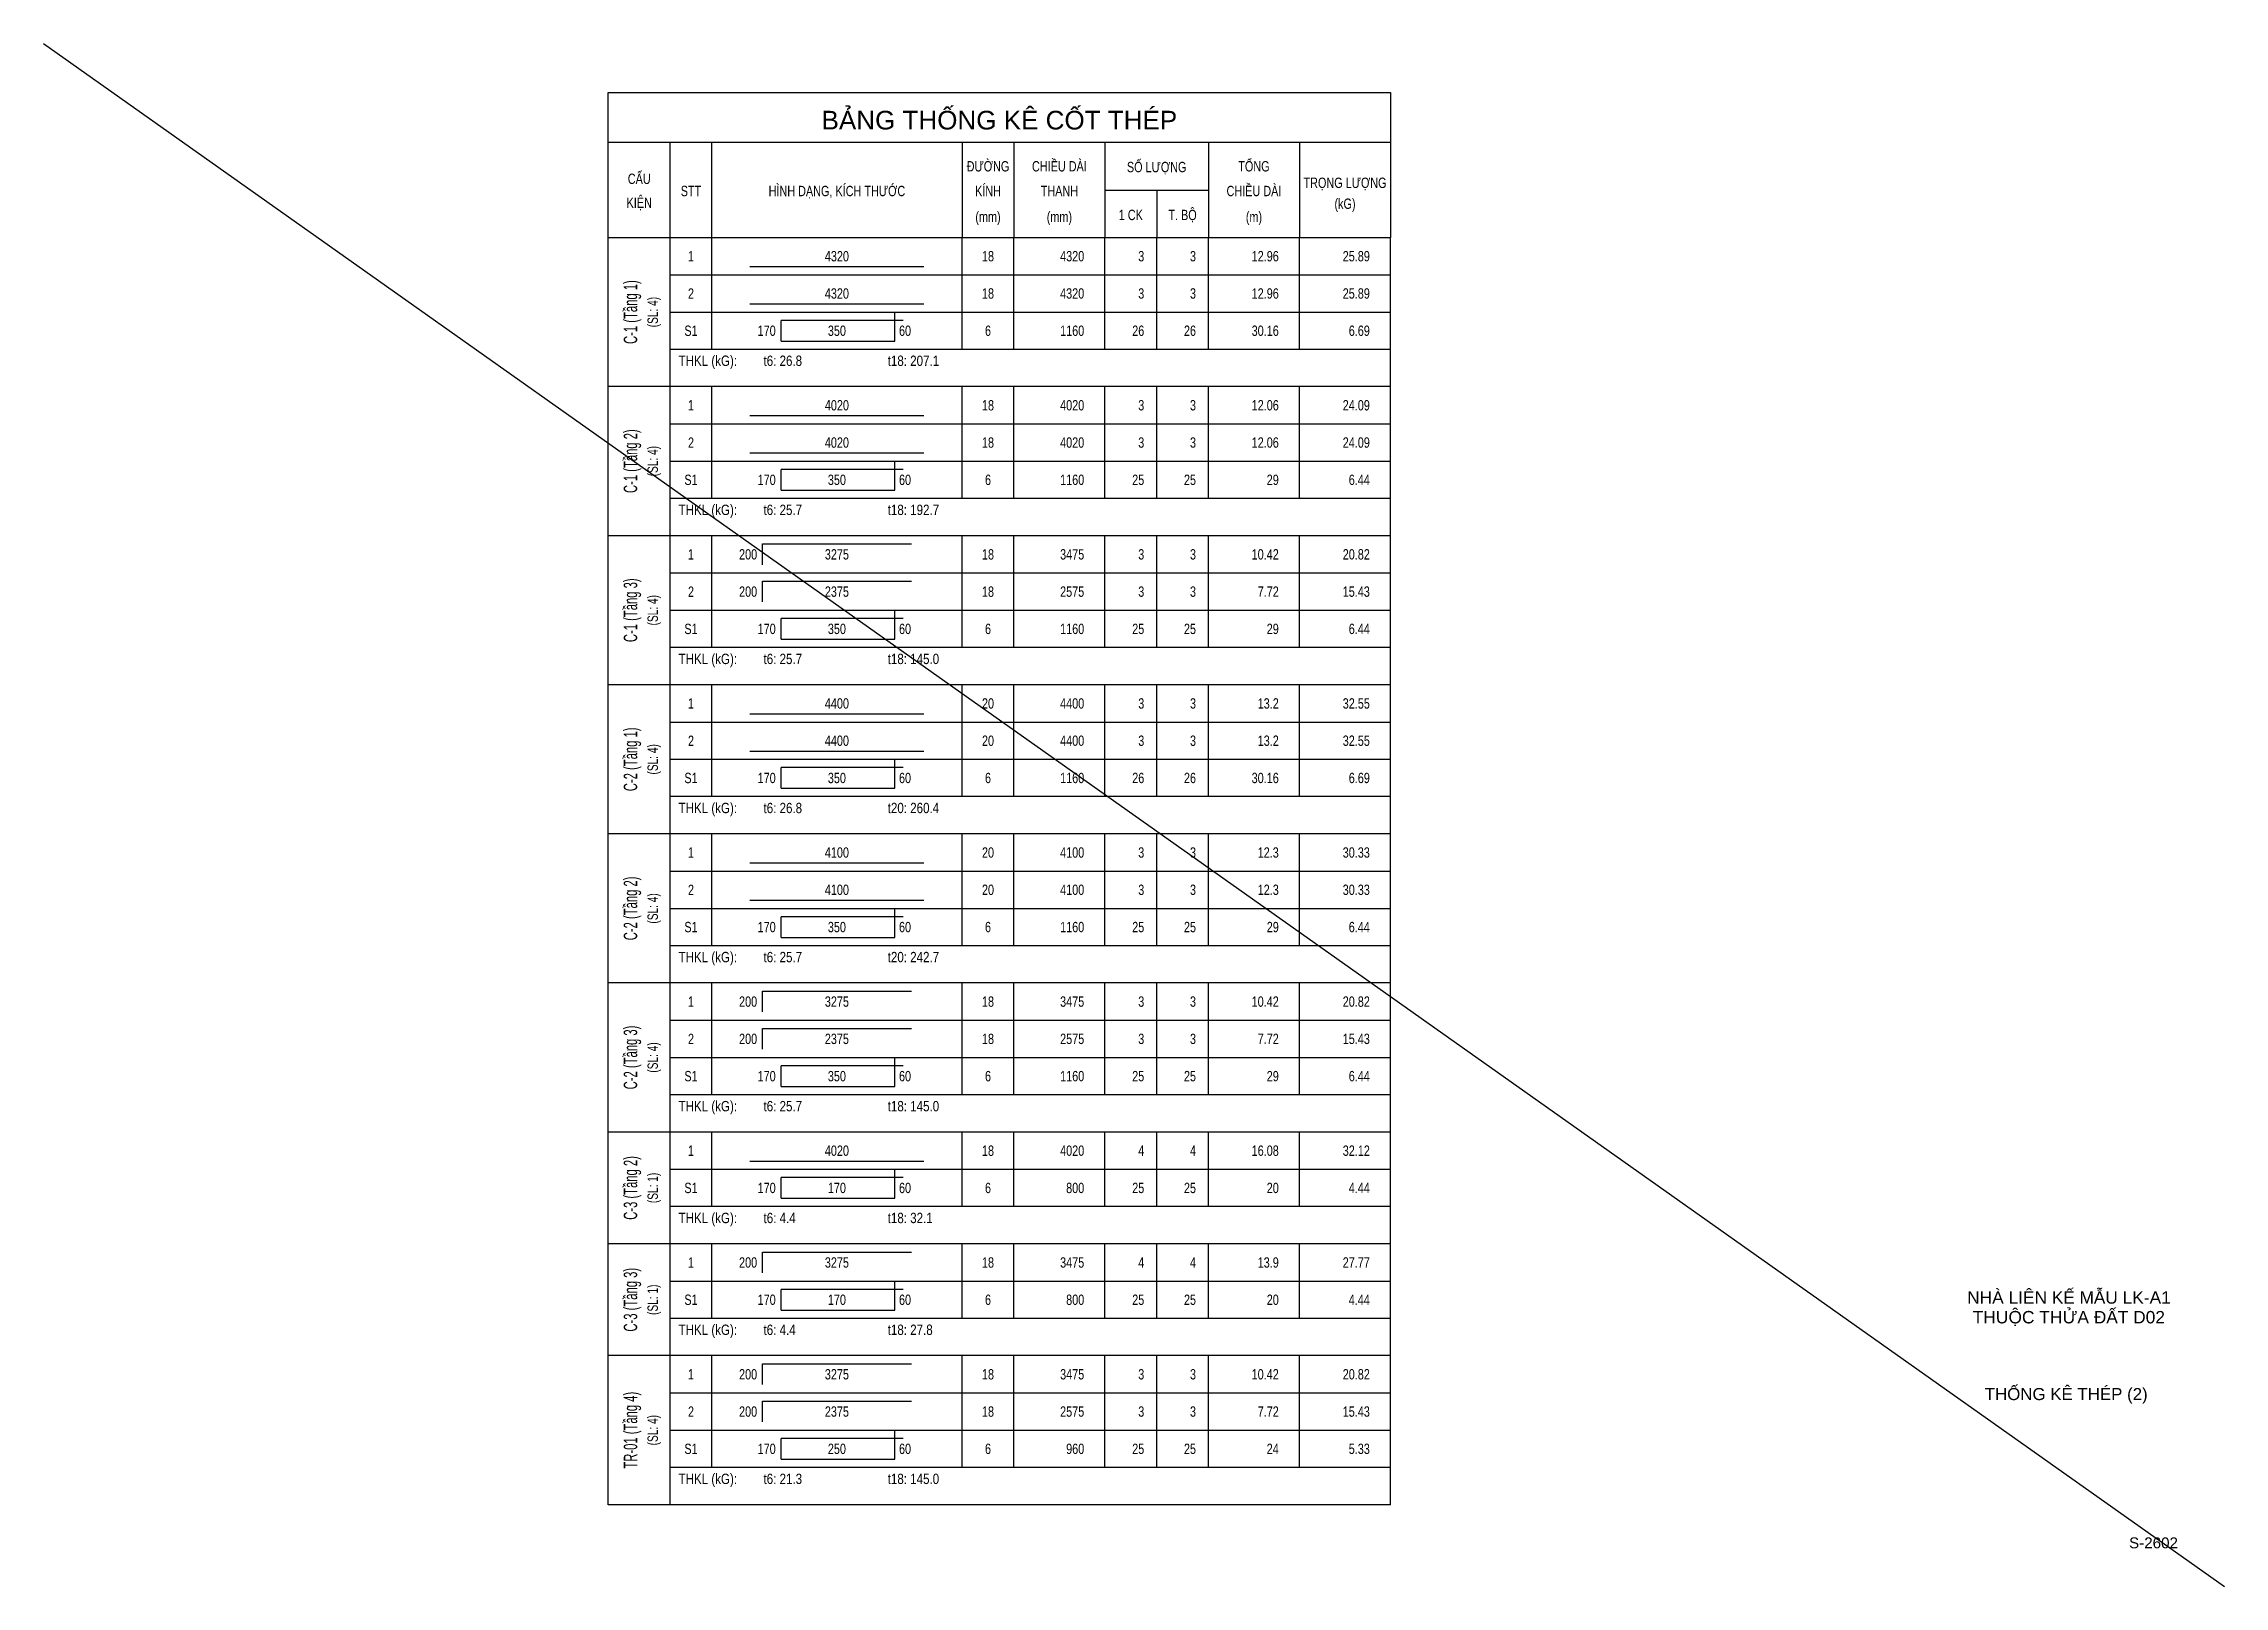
# Model space of a CAD drawing. Header units: millimetres. Extents: x -529861 to -223882, y -171969 to 61504.
# Drawn here: x -470681 to -438149, y -171969 to -148965 of the extents above; entities that cross this region are included whole.
import ezdxf
from ezdxf.enums import TextEntityAlignment as Align

# ---------------------------------------------------------------- set-up
doc = ezdxf.new("R2010")
doc.units = ezdxf.units.MM
doc.header["$LTSCALE"] = 5000
doc.layers.add('G-ANNO-TTLB', color=7, linetype='Continuous', lineweight=18)
for name, color, linetype in [('KCS_BORDER', 3, 'Continuous'), ('KCS_STEEL', 4, 'Continuous'), ('KCS_TEXT_BANVE_SO', 1, 'Continuous'), ('KCS_TEXT_BANVE_TEN', 162, 'Continuous'), ('KCS_TEXT_SLCK', 3, 'Continuous'), ('KCS_TEXT_TCK', 4, 'Continuous'), ('KCS_THONGKE', 2, 'Continuous'), ('KCS_THONGKE_THIN', 5, 'Continuous')]:
    doc.layers.add(name, color=color, linetype=linetype)
doc.layers.add('KCS_Plotter', color=11, linetype='Continuous', plot=False)
doc.styles.add('Arial_13', font='arial.ttf', dxfattribs={"height": 2.5})
doc.styles.add('Arial_14', font='arial.ttf', dxfattribs={"height": 2.5})
doc.styles.add('KCS_BIGTEXT', font='arial.ttf', dxfattribs={"width": 0.75})
doc.styles.add('KCS_SMTEXT', font='arial.ttf', dxfattribs={"width": 0.7})

msp = doc.modelspace()

# ---------------------------------------------------------------- texts
at = {"layer": 'G-ANNO-TTLB', "lineweight": 9, "attachment_point": 1}
for s, insert, char_height, width, style in [('NHÀ LIÊN K', (-441986.67, -167569.12), 185.034, 1738.5418, 'Arial_13'), ('\\fArial|b0|i0|c254|p34|;Ế', (-440552.23, -167569.12), 185.0344, 207.6756, 'Arial_14'), ('\\fArial|b0|i0|c254|p34|;Ẫ', (-440096.93, -167569.12), 185.0344, 207.6756, 'Arial_14'), ('THU', (-441903.44, -167862.86), 185.034, 646.7613, 'Arial_13'), ('\\fArial|b0|i0|c254|p34|;Ộ', (-441369.81, -167862.86), 185.0344, 243.2772, 'Arial_14'), ('C TH', (-441169.09, -167862.86), 185.034, 735.7651, 'Arial_13'), ('\\fArial|b0|i0|c254|p34|;Ử', (-440562.02, -167862.86), 185.0344, 267.0115, 'Arial_14'), ('A ', (-440341.71, -167862.86), 185.034, 296.6795, 'Arial_13'), (' M', (-440380.88, -167569.12), 185.034, 344.1482, 'Arial_13'), ('Đ', (-440096.93, -167862.86), 185.03, 225.4764, 'Arial_13'), ('\\fArial|b0|i0|c254|p34|;Ấ', (-439910.89, -167862.86), 185.0344, 207.6756, 'Arial_14'), ('U LK-A1', (-439925.58, -167569.12), 185.034, 1180.7844, 'Arial_13'), ('T D02', (-439739.54, -167862.86), 185.034, 854.4369, 'Arial_13')]:
    msp.add_mtext(s, dxfattribs=dict(at, insert=insert, char_height=char_height, width=width, style=style))
at = {"layer": 'KCS_TEXT_BANVE_SO', "linetype": 'ByBlock', "style": 'Arial_13'}
msp.add_text('S-2602', height=162, dxfattribs=at).set_placement((-439571.46, -171401.78))
at = {"layer": 'KCS_TEXT_BANVE_TEN', "linetype": 'ByBlock', "style": 'Arial_13'}
msp.add_text('THỐNG KÊ THÉP (2)', height=180, dxfattribs=at).set_placement((-441724.01, -169191.56))
at = {"layer": 'KCS_TEXT_SLCK', "linetype": 'ByBlock', "ltscale": 1500, "style": 'KCS_SMTEXT', "width": 0.7}
for s, p in [('(SL: 4)', (-461517.54, -152967.96)), ('(SL: 4)', (-461517.54, -155190.96)), ('(SL: 4)', (-461517.54, -157413.96)), ('(SL: 4)', (-461517.54, -159636.96)), ('(SL: 4)', (-461517.54, -161859.96)), ('(SL: 4)', (-461517.54, -164082.96)), ('(SL: 1)', (-461517.54, -166028.09)), ('(SL: 1)', (-461517.54, -167695.34)), ('(SL: 4)', (-461517.54, -169640.46))]:
    msp.add_text(s, height=154.375, rotation=90, dxfattribs=at).set_placement(p, align=Align.CENTER)
at = {"layer": 'KCS_TEXT_TCK', "linetype": 'ByBlock', "ltscale": 1500, "style": 'KCS_BIGTEXT', "width": 0.6}
for s, p in [('C-1 (Tầng 1)', (-461826.29, -152967.96)), ('C-1 (Tầng 2)', (-461826.29, -155190.96)), ('C-1 (Tầng 3)', (-461826.29, -157413.96)), ('C-2 (Tầng 1)', (-461826.29, -159636.96)), ('C-2 (Tầng 2)', (-461826.29, -161859.96)), ('C-2 (Tầng 3)', (-461826.29, -164082.96)), ('C-3 (Tầng 2)', (-461826.29, -166028.09)), ('C-3 (Tầng 3)', (-461826.29, -167695.34)), ('TR-01 (Tầng 4)', (-461826.29, -169640.46))]:
    msp.add_text(s, height=200, rotation=90, dxfattribs=at).set_placement(p, align=Align.CENTER)

# ---------------------------------------------------------------- blocks, each defined once
blk = doc.blocks.new('TK_2')
at = {"layer": 'KCS_STEEL'}
blk.add_line((19.25, 2), (61.25, 2), dxfattribs=at)
at = {"layer": 'KCS_THONGKE'}
for p, q in [((-15, 0), (-15, 9)), ((0, 0), (0, 9)), ((10, 0), (10, 9)), ((70.5, 0), (70.5, 9)), ((83, 0), (83, 9)), ((105, 0), (105, 9)), ((117.5, 0), (117.5, 9)), ((130, 0), (130, 9)), ((152, 0), (152, 9)), ((174, 0), (174, 9))]:
    blk.add_line(p, q, dxfattribs=at)
at = {"layer": 'KCS_THONGKE_THIN'}
blk.add_line((0, 0), (174, 0), dxfattribs=at)
at = {"layer": 'KCS_THONGKE', "style": 'KCS_SMTEXT', "width": 0.75}
for tag, p in [('SH', (5, 4.5)), ('L2', (40.25, 4.5)), ('DK', (76.75, 4.5))]:
    blk.add_attdef(tag, text='', height=2.5, dxfattribs=at).set_placement(p, align=Align.MIDDLE)
for tag, p in [('DAI', (100, 4.5)), ('SL1', (114.5, 4.5)), ('SLA', (127, 4.5)), ('DT', (147, 4.5)), ('TL', (169, 4.5))]:
    blk.add_attdef(tag, text='', height=2.5, dxfattribs=at).set_placement(p, align=Align.MIDDLE_RIGHT)
blk = doc.blocks.new('TK_14')
at = {"layer": 'KCS_STEEL'}
for p, q in [((56.25, 7), (26.75, 7)), ((26.75, 2), (26.75, 7)), ((54.25, 2), (54.25, 9)), ((26.75, 2), (54.25, 2))]:
    blk.add_line(p, q, dxfattribs=at)
at = {"layer": 'KCS_THONGKE'}
for p, q in [((-15, 0), (-15, 9)), ((0, 0), (0, 9)), ((10, 0), (10, 9)), ((70.5, 0), (70.5, 9)), ((83, 0), (83, 9)), ((105, 0), (105, 9)), ((117.5, 0), (117.5, 9)), ((130, 0), (130, 9)), ((152, 0), (152, 9)), ((174, 0), (174, 9))]:
    blk.add_line(p, q, dxfattribs=at)
at = {"layer": 'KCS_THONGKE_THIN'}
blk.add_line((174, 0), (0, 0), dxfattribs=at)
at = {"layer": 'KCS_THONGKE', "style": 'KCS_SMTEXT', "width": 0.75}
for tag, p in [('SH', (5, 4.5)), ('L2', (40.25, 4.5)), ('DK', (76.75, 4.5))]:
    blk.add_attdef(tag, text='', height=2.5, dxfattribs=at).set_placement(p, align=Align.MIDDLE)
for tag, p in [('L1', (25.47, 4.5)), ('DAI', (100, 4.5)), ('SL1', (114.5, 4.5)), ('SLA', (127, 4.5)), ('DT', (147, 4.5)), ('TL', (169, 4.5))]:
    blk.add_attdef(tag, text='', height=2.5, dxfattribs=at).set_placement(p, align=Align.MIDDLE_RIGHT)
blk.add_attdef('M', text='', height=2.5, dxfattribs=at).set_placement((55.25, 4.5), align=Align.MIDDLE_LEFT)
blk = doc.blocks.new('CTK_THKL2')
at = {"layer": 'KCS_THONGKE'}
for p, q in [((-15, 0), (-15, 9)), ((0, 0), (0, 9)), ((174, 0), (174, 9)), ((174, 0), (-15, 0))]:
    blk.add_line(p, q, dxfattribs=at)
at = {"layer": 'KCS_BORDER', "color": 5, "style": 'KCS_SMTEXT', "width": 0.7}
blk.add_attdef('TYPE', (85.49, -1.5), '', height=0.025, rotation=90, dxfattribs=at)
at = {"layer": 'KCS_THONGKE', "style": 'KCS_SMTEXT', "width": 0.8}
blk.add_text('THKL (kG):', height=2.5, dxfattribs=at).set_placement((2, 5))
for tag, p in [('TL1', (22.52, 5)), ('TL2', (52.52, 5)), ('TL3', (82.52, 5)), ('TL4', (112.52, 5)), ('TL5', (143.44, 5)), ('TL6', (22.52, 1)), ('TL7', (52.52, 1)), ('TL8', (82.52, 1)), ('TL9', (112.52, 1)), ('TL10', (143.44, 1))]:
    blk.add_attdef(tag, p, '', height=2.5, dxfattribs=at)
blk = doc.blocks.new('TK_6')
at = {"layer": 'KCS_STEEL'}
for p, q in [((22.25, 2), (22.25, 7)), ((22.25, 7), (58.25, 7))]:
    blk.add_line(p, q, dxfattribs=at)
at = {"layer": 'KCS_THONGKE'}
for p, q in [((-15, 0), (-15, 9)), ((0, 0), (0, 9)), ((10, 0), (10, 9)), ((70.5, 0), (70.5, 9)), ((83, 0), (83, 9)), ((105, 0), (105, 9)), ((117.5, 0), (117.5, 9)), ((130, 0), (130, 9)), ((152, 0), (152, 9)), ((174, 0), (174, 9))]:
    blk.add_line(p, q, dxfattribs=at)
at = {"layer": 'KCS_THONGKE_THIN'}
blk.add_line((0, 0), (174, 0), dxfattribs=at)
at = {"layer": 'KCS_THONGKE', "style": 'KCS_SMTEXT', "width": 0.75}
for tag, p in [('SH', (5, 4.5)), ('L2', (40.25, 4.5)), ('DK', (76.75, 4.5))]:
    blk.add_attdef(tag, text='', height=2.5, dxfattribs=at).set_placement(p, align=Align.MIDDLE)
for tag, p in [('L1', (20.98, 4.5)), ('DAI', (100, 4.5)), ('SL1', (114.5, 4.5)), ('SLA', (127, 4.5)), ('DT', (147, 4.5)), ('TL', (169, 4.5))]:
    blk.add_attdef(tag, text='', height=2.5, dxfattribs=at).set_placement(p, align=Align.MIDDLE_RIGHT)
blk = doc.blocks.new('THONGKE_TITLE')
at = {"layer": 'KCS_THONGKE'}
for p, q in [((0, -35), (0, 0)), ((0, 0), (189, 0)), ((189, 0), (189, -35)), ((0, -12), (189, -12)), ((15, -35), (15, -12)), ((25, -35), (25, -12)), ((85.5, -12), (85.5, -35)), ((98, -12), (98, -35)), ((120, -12), (120, -35)), ((145, -12), (145, -35)), ((167, -12), (167, -35)), ((120, -23.56), (145, -23.56)), ((132.5, -23.56), (132.5, -35)), ((0, -35), (189, -35))]:
    blk.add_line(p, q, dxfattribs=at)
at = {"layer": 'KCS_THONGKE', "color": 4, "style": 'KCS_BIGTEXT'}
blk.add_text('BẢNG THỐNG KÊ CỐT THÉP', height=4.5, dxfattribs=at).set_placement((94.5, -6), align=Align.MIDDLE)
at = {"layer": 'KCS_THONGKE', "style": 'KCS_SMTEXT', "width": 0.75}
for s, p in [('CHIỀU DÀI', (109, -19.04)), ('TỔNG', (156, -19.04)), ('CẤU', (7.5, -22.06)), ('ĐƯỜNG', (91.75, -19.04)), ('SỐ LƯỢNG', (132.5, -19.22)), ('TRỌNG LƯỢNG', (178, -23.03)), ('KIỆN', (7.5, -27.84)), ('STT', (20, -25.01)), ('HÌNH DẠNG, KÍCH THƯỚC', (55.25, -25.01)), ('KÍNH', (91.75, -25.01)), ('THANH', (109, -25.01)), ('CHIỀU DÀI', (156, -25.01)), ('(kG)', (178, -28.08)), ('(mm)', (91.75, -31.24)), ('(mm)', (109, -31.24)), ('1 CK', (126.25, -30.79)), ('T. BỘ', (138.75, -30.79)), ('(m)', (156, -31.24))]:
    blk.add_text(s, height=2.5, dxfattribs=at).set_placement(p, align=Align.CENTER)

# ---------------------------------------------------------------- linework, layer by layer
at = {"layer": 'KCS_Plotter', "linetype": 'ByBlock', "ltscale": 1500}
msp.add_line((-470680.77, -148964.82), (-438149.14, -171969.32), dxfattribs=at)

# ---------------------------------------------------------------- block references
at = {"layer": 'KCS_THONGKE', "xscale": 61.75, "yscale": 61.75, "zscale": 61.75}
msp.add_blockref('THONGKE_TITLE', (-462258.54, -149695.21), dxfattribs=at)
at = {"layer": 'KCS_THONGKE', "linetype": 'ByBlock', "xscale": 61.74999999999999, "yscale": 61.74999999999999, "zscale": 61.74999999999999}
for name, p, values in [('TK_2', (-461332.29, -152412.21), {'L2': '4320', 'TL': '25.89', 'DT': '12.96', 'SLA': '3', 'SL1': '3', 'DAI': '4320', 'DK': '18', 'SH': '1'}), ('TK_2', (-461332.29, -152967.96), {'L2': '4320', 'TL': '25.89', 'DT': '12.96', 'SLA': '3', 'SL1': '3', 'DAI': '4320', 'DK': '18', 'SH': '2'}), ('TK_14', (-461332.29, -153523.71), {'SH': 'S1', 'L1': '170', 'L2': '350', 'M': '60', 'DK': '6', 'DAI': '1160', 'SL1': '26', 'SLA': '26', 'DT': '30.16', 'TL': '6.69'}), ('CTK_THKL2', (-461332.29, -154079.46), {'TL1': 't6: 26.8', 'TL2': 't18: 207.1'}), ('TK_2', (-461332.29, -154635.21), {'L2': '4020', 'TL': '24.09', 'DT': '12.06', 'SLA': '3', 'SL1': '3', 'DAI': '4020', 'DK': '18', 'SH': '1'}), ('TK_2', (-461332.29, -155190.96), {'L2': '4020', 'TL': '24.09', 'DT': '12.06', 'SLA': '3', 'SL1': '3', 'DAI': '4020', 'DK': '18', 'SH': '2'}), ('TK_14', (-461332.29, -155746.71), {'SH': 'S1', 'L1': '170', 'L2': '350', 'M': '60', 'DK': '6', 'DAI': '1160', 'SL1': '25', 'SLA': '25', 'DT': '29', 'TL': '6.44'}), ('CTK_THKL2', (-461332.29, -156302.46), {'TL1': 't6: 25.7', 'TL2': 't18: 192.7'}), ('TK_6', (-461332.29, -156858.21), {'L1': '200', 'L2': '3275', 'SH': '1', 'DAI': '3475', 'DK': '18', 'SL1': '3', 'SLA': '3', 'TL': '20.82', 'DT': '10.42'}), ('TK_6', (-461332.29, -157413.96), {'L1': '200', 'L2': '2375', 'SH': '2', 'DAI': '2575', 'DK': '18', 'SL1': '3', 'SLA': '3', 'TL': '15.43', 'DT': '7.72'}), ('TK_14', (-461332.29, -157969.71), {'SH': 'S1', 'L1': '170', 'L2': '350', 'M': '60', 'DK': '6', 'DAI': '1160', 'SL1': '25', 'SLA': '25', 'DT': '29', 'TL': '6.44'}), ('CTK_THKL2', (-461332.29, -158525.46), {'TL1': 't6: 25.7', 'TL2': 't18: 145.0'}), ('TK_2', (-461332.29, -159081.21), {'L2': '4400', 'TL': '32.55', 'DT': '13.2', 'SLA': '3', 'SL1': '3', 'DAI': '4400', 'DK': '20', 'SH': '1'}), ('TK_2', (-461332.29, -159636.96), {'L2': '4400', 'TL': '32.55', 'DT': '13.2', 'SLA': '3', 'SL1': '3', 'DAI': '4400', 'DK': '20', 'SH': '2'}), ('TK_14', (-461332.29, -160192.71), {'SH': 'S1', 'L1': '170', 'L2': '350', 'M': '60', 'DK': '6', 'DAI': '1160', 'SL1': '26', 'SLA': '26', 'DT': '30.16', 'TL': '6.69'}), ('CTK_THKL2', (-461332.29, -160748.46), {'TL1': 't6: 26.8', 'TL2': 't20: 260.4'}), ('TK_2', (-461332.29, -161304.21), {'L2': '4100', 'TL': '30.33', 'DT': '12.3', 'SLA': '3', 'SL1': '3', 'DAI': '4100', 'DK': '20', 'SH': '1'}), ('TK_2', (-461332.29, -161859.96), {'L2': '4100', 'TL': '30.33', 'DT': '12.3', 'SLA': '3', 'SL1': '3', 'DAI': '4100', 'DK': '20', 'SH': '2'}), ('TK_14', (-461332.29, -162415.71), {'SH': 'S1', 'L1': '170', 'L2': '350', 'M': '60', 'DK': '6', 'DAI': '1160', 'SL1': '25', 'SLA': '25', 'DT': '29', 'TL': '6.44'}), ('CTK_THKL2', (-461332.29, -162971.46), {'TL1': 't6: 25.7', 'TL2': 't20: 242.7'}), ('TK_6', (-461332.29, -163527.21), {'L1': '200', 'L2': '3275', 'SH': '1', 'DAI': '3475', 'DK': '18', 'SL1': '3', 'SLA': '3', 'TL': '20.82', 'DT': '10.42'}), ('TK_6', (-461332.29, -164082.96), {'L1': '200', 'L2': '2375', 'SH': '2', 'DAI': '2575', 'DK': '18', 'SL1': '3', 'SLA': '3', 'TL': '15.43', 'DT': '7.72'}), ('TK_14', (-461332.29, -164638.71), {'SH': 'S1', 'L1': '170', 'L2': '350', 'M': '60', 'DK': '6', 'DAI': '1160', 'SL1': '25', 'SLA': '25', 'DT': '29', 'TL': '6.44'}), ('CTK_THKL2', (-461332.29, -165194.46), {'TL1': 't6: 25.7', 'TL2': 't18: 145.0'}), ('TK_2', (-461332.29, -165750.21), {'L2': '4020', 'TL': '32.12', 'DT': '16.08', 'SLA': '4', 'SL1': '4', 'DAI': '4020', 'DK': '18', 'SH': '1'}), ('TK_14', (-461332.29, -166305.96), {'SH': 'S1', 'L1': '170', 'L2': '170', 'M': '60', 'DK': '6', 'DAI': '800', 'SL1': '25', 'SLA': '25', 'DT': '20', 'TL': '4.44'}), ('CTK_THKL2', (-461332.29, -166861.71), {'TL1': 't6: 4.4', 'TL2': 't18: 32.1'}), ('TK_6', (-461332.29, -167417.46), {'L1': '200', 'L2': '3275', 'SH': '1', 'DAI': '3475', 'DK': '18', 'SL1': '4', 'SLA': '4', 'TL': '27.77', 'DT': '13.9'}), ('TK_14', (-461332.29, -167973.21), {'SH': 'S1', 'L1': '170', 'L2': '170', 'M': '60', 'DK': '6', 'DAI': '800', 'SL1': '25', 'SLA': '25', 'DT': '20', 'TL': '4.44'}), ('CTK_THKL2', (-461332.29, -168528.96), {'TL1': 't6: 4.4', 'TL2': 't18: 27.8'}), ('TK_6', (-461332.29, -169084.71), {'L1': '200', 'L2': '3275', 'SH': '1', 'DAI': '3475', 'DK': '18', 'SL1': '3', 'SLA': '3', 'TL': '20.82', 'DT': '10.42'}), ('TK_6', (-461332.29, -169640.46), {'L1': '200', 'L2': '2375', 'SH': '2', 'DAI': '2575', 'DK': '18', 'SL1': '3', 'SLA': '3', 'TL': '15.43', 'DT': '7.72'}), ('TK_14', (-461332.29, -170196.21), {'SH': 'S1', 'L1': '170', 'L2': '250', 'M': '60', 'DK': '6', 'DAI': '960', 'SL1': '25', 'SLA': '25', 'DT': '24', 'TL': '5.33'}), ('CTK_THKL2', (-461332.29, -170751.96), {'TL1': 't6: 21.3', 'TL2': 't18: 145.0'})]:
    msp.add_blockref(name, p, dxfattribs=at).add_auto_attribs(values)

msp.set_redraw_order([(e.dxf.handle, doc.entitydb.next_handle()) for e in msp.query("TEXT MTEXT ATTDEF DIMENSION ARC_DIMENSION")])  # texts and dimensions are drawn at this point

doc.saveas('drawing.dxf')
